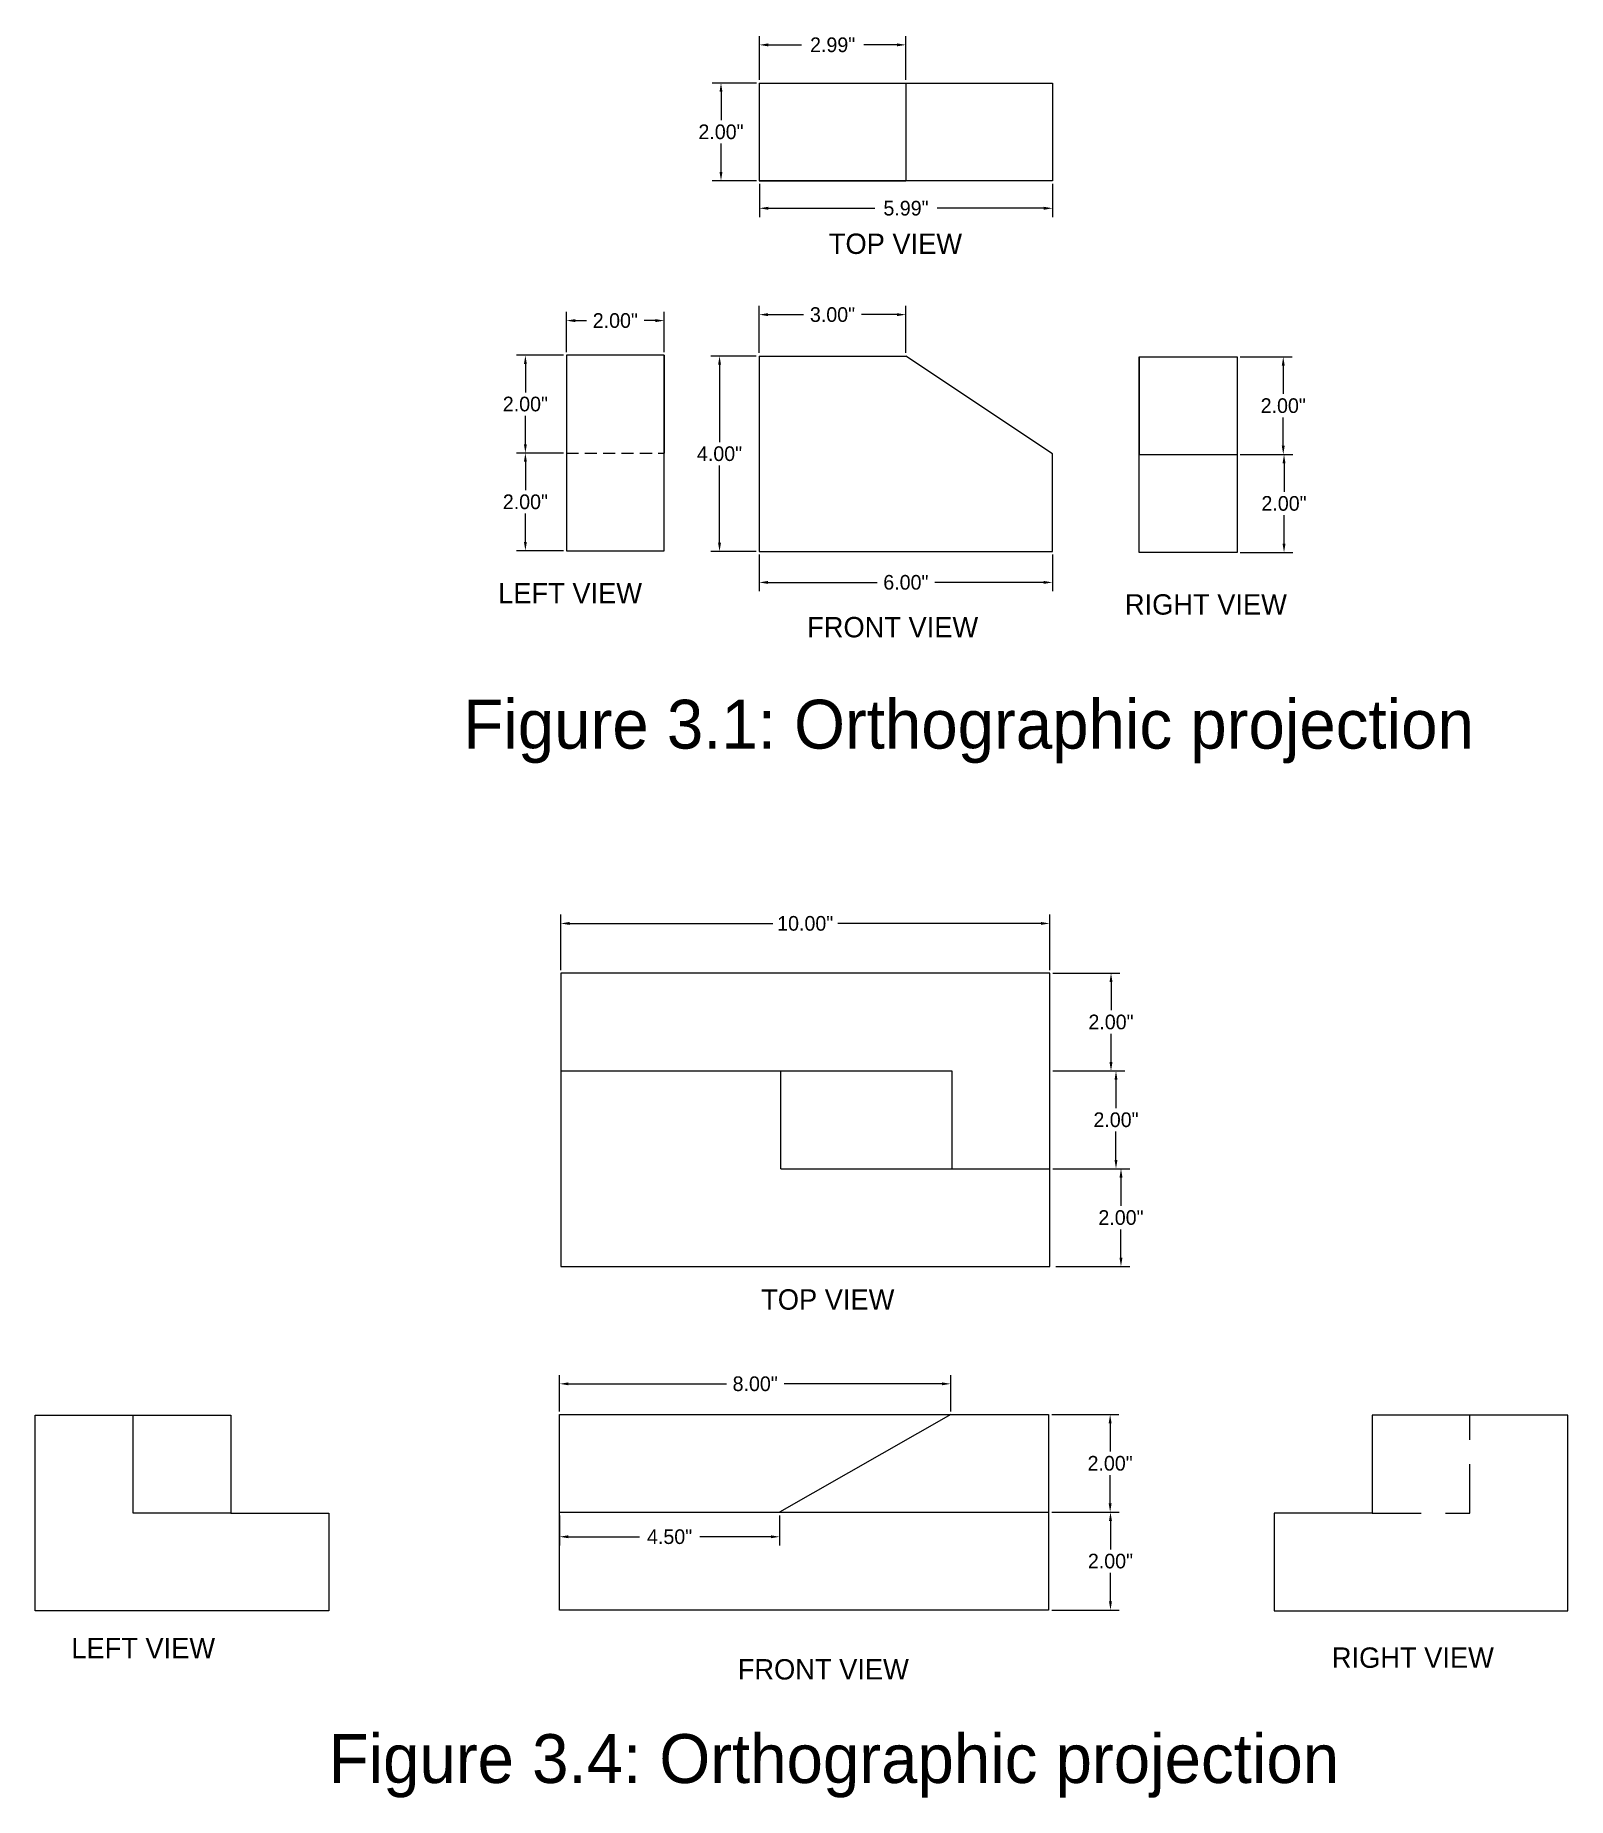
# Model space of a CAD drawing. Header units: inches. Extents: x 4 to 531, y -296 to 303.
# Drawn here: x 3.88 to 35.22, y 87.91 to 123.97 of the extents above; entities that cross this region are included whole.
import ezdxf

# ---------------------------------------------------------------- set-up
doc = ezdxf.new("R2010")
doc.units = ezdxf.units.IN
doc.header["$MEASUREMENT"] = 0
for name, pattern in [('ACAD_ISO02W100', [15, 12, -3]), ('DASHED2', [0.375, 0.25, -0.125]), ('DASHEDX2', [1.5, 1, -0.5])]:
    doc.linetypes.add(name, pattern=pattern)
doc.dimstyles.new('DimInches', dxfattribs={"dimtxt": 0.3, "dimasz": 0.18, "dimexe": 0.18, "dimexo": 0.0625, "dimgap": 0.09, "dimtad": 0, "dimtih": 1, "dimtoh": 1, "dimzin": 0, "dimdsep": 46, "dimlunit": 3, "dimtxsty": 'Standard', "dimcen": 0.09, "dimclrt": 2, "dimadec": 0, "dimazin": 0, "dimtfac": 1, "dimtofl": 0, "dimtmove": 0, "dimatfit": 3, "dimfxl": 1, "dimtolj": 1, "dimtzin": 0, "dimarcsym": 0})

msp = doc.modelspace()

# ---------------------------------------------------------------- texts
for s, insert, char_height, width, attachment_point in [('TOP VIEW', (20.11, 119.91), 0.4167, 3.34804, 1), ('LEFT VIEW', (13.349, 112.763), 0.4167, 3.84205, 1), ('RIGHT VIEW', (26.164, 112.532), 0.4167, 4.07152, 1), ('FRONT VIEW', (19.666, 112.067), 0.4167, 4.48736, 1), ('Figure 3.1: Orthographic projection', (22.968, 110.374), 1, 33.07097, 2), ('TOP VIEW', (18.726, 98.315), 0.4167, 3.34804, 1), ('LEFT VIEW', (4.619, 91.184), 0.4167, 3.84205, 1), ('RIGHT VIEW', (30.396, 90.989), 0.4167, 4.07152, 1), ('FRONT VIEW', (18.247, 90.75), 0.4167, 4.48736, 1), ('Figure 3.4: Orthographic projection', (20.213, 89.216), 1, 33.07097, 2)]:
    msp.add_mtext(s, dxfattribs=dict(insert=insert, char_height=char_height, width=width, attachment_point=attachment_point))

# ---------------------------------------------------------------- blocks, each defined once
blk = doc.blocks.new('*D127')
at = {"color": 0, "lineweight": -2}
for p, q in [((18.69, 123.052), (18.69, 123.949)), ((18.87, 123.769), (19.548, 123.769)), ((21.505, 123.769), (20.828, 123.769)), ((21.685, 123.057), (21.685, 123.949))]:
    blk.add_line(p, q, dxfattribs=at)
at = {"color": 0}
for points in [[(18.87, 123.799), (18.87, 123.739), (18.69, 123.769)], [(21.505, 123.799), (21.505, 123.739), (21.685, 123.769)]]:
    blk.add_solid(points, dxfattribs=at)
at = {"layer": 'Defpoints', "color": 0}
for p in [(21.685, 123.769), (18.69, 122.989), (21.685, 122.994)]:
    blk.add_point(p, dxfattribs=at)
at = {"color": 2, "insert": (20.188, 123.769), "char_height": 0.3, "attachment_point": 5}
blk.add_mtext('\\A1;2.99"', dxfattribs=at)
blk = doc.blocks.new('*D128')
at = {"color": 0, "lineweight": -2}
for p, q in [((18.628, 122.989), (17.725, 122.989)), ((17.905, 122.809), (17.905, 122.229)), ((17.905, 121.169), (17.905, 121.749)), ((18.628, 120.989), (17.725, 120.989))]:
    blk.add_line(p, q, dxfattribs=at)
at = {"color": 0}
for points in [[(17.875, 122.809), (17.935, 122.809), (17.905, 122.989)], [(17.875, 121.169), (17.935, 121.169), (17.905, 120.989)]]:
    blk.add_solid(points, dxfattribs=at)
at = {"layer": 'Defpoints', "color": 0}
for p in [(18.69, 122.989), (17.905, 120.989), (18.69, 120.989)]:
    blk.add_point(p, dxfattribs=at)
at = {"color": 2, "insert": (17.905, 121.989), "char_height": 0.3, "attachment_point": 5}
blk.add_mtext('\\A1;2.00"', dxfattribs=at)
blk = doc.blocks.new('*D129')
at = {"color": 0, "lineweight": -2}
for p, q in [((28.521, 117.388), (29.582, 117.388)), ((29.402, 117.208), (29.402, 116.628)), ((29.402, 115.568), (29.402, 116.148)), ((28.521, 115.388), (29.582, 115.388))]:
    blk.add_line(p, q, dxfattribs=at)
at = {"color": 0}
for points in [[(29.372, 117.208), (29.432, 117.208), (29.402, 117.388)], [(29.372, 115.568), (29.432, 115.568), (29.402, 115.388)]]:
    blk.add_solid(points, dxfattribs=at)
at = {"layer": 'Defpoints', "color": 0}
for p in [(28.459, 117.388), (28.459, 115.388), (29.402, 115.388)]:
    blk.add_point(p, dxfattribs=at)
at = {"color": 2, "insert": (29.402, 116.388), "char_height": 0.3, "attachment_point": 5}
blk.add_mtext('\\A1;2.00"', dxfattribs=at)
blk = doc.blocks.new('*D130')
at = {"color": 0, "lineweight": -2}
for p, q in [((28.521, 115.388), (29.598, 115.388)), ((29.418, 115.208), (29.418, 114.628)), ((29.418, 113.568), (29.418, 114.148)), ((28.521, 113.388), (29.598, 113.388))]:
    blk.add_line(p, q, dxfattribs=at)
at = {"color": 0}
for points in [[(29.388, 115.208), (29.448, 115.208), (29.418, 115.388)], [(29.388, 113.568), (29.448, 113.568), (29.418, 113.388)]]:
    blk.add_solid(points, dxfattribs=at)
at = {"layer": 'Defpoints', "color": 0}
for p in [(28.459, 115.388), (28.459, 113.388), (29.418, 113.388)]:
    blk.add_point(p, dxfattribs=at)
at = {"color": 2, "insert": (29.418, 114.388), "char_height": 0.3, "attachment_point": 5}
blk.add_mtext('\\A1;2.00"', dxfattribs=at)
blk = doc.blocks.new('*D131')
at = {"color": 0, "lineweight": -2}
for p, q in [((18.685, 113.342), (18.685, 112.594)), ((24.685, 113.342), (24.685, 112.594)), ((18.865, 112.774), (21.095, 112.774)), ((24.505, 112.774), (22.275, 112.774))]:
    blk.add_line(p, q, dxfattribs=at)
at = {"color": 0}
for points in [[(18.865, 112.804), (18.865, 112.744), (18.685, 112.774)], [(24.505, 112.804), (24.505, 112.744), (24.685, 112.774)]]:
    blk.add_solid(points, dxfattribs=at)
at = {"layer": 'Defpoints', "color": 0}
for p in [(18.685, 113.405), (24.685, 113.405), (24.685, 112.774)]:
    blk.add_point(p, dxfattribs=at)
at = {"color": 2, "insert": (21.685, 112.774), "char_height": 0.3, "attachment_point": 5}
blk.add_mtext('\\A1;6.00"', dxfattribs=at)
blk = doc.blocks.new('*D132')
at = {"color": 0, "lineweight": -2}
for p, q in [((18.69, 120.927), (18.69, 120.247)), ((24.685, 120.927), (24.685, 120.247)), ((18.87, 120.427), (21.048, 120.427)), ((24.505, 120.427), (22.328, 120.427))]:
    blk.add_line(p, q, dxfattribs=at)
at = {"color": 0}
for points in [[(18.87, 120.457), (18.87, 120.397), (18.69, 120.427)], [(24.505, 120.457), (24.505, 120.397), (24.685, 120.427)]]:
    blk.add_solid(points, dxfattribs=at)
at = {"layer": 'Defpoints', "color": 0}
for p in [(18.69, 120.989), (24.685, 120.989), (24.685, 120.427)]:
    blk.add_point(p, dxfattribs=at)
at = {"color": 2, "insert": (21.688, 120.427), "char_height": 0.3, "attachment_point": 5}
blk.add_mtext('\\A1;5.99"', dxfattribs=at)
blk = doc.blocks.new('*D133')
at = {"color": 0, "lineweight": -2}
for p, q in [((18.685, 117.467), (18.685, 118.431)), ((18.865, 118.251), (19.595, 118.251)), ((21.505, 118.251), (20.775, 118.251)), ((21.685, 117.467), (21.685, 118.431))]:
    blk.add_line(p, q, dxfattribs=at)
at = {"color": 0}
for points in [[(18.865, 118.281), (18.865, 118.221), (18.685, 118.251)], [(21.505, 118.281), (21.505, 118.221), (21.685, 118.251)]]:
    blk.add_solid(points, dxfattribs=at)
at = {"layer": 'Defpoints', "color": 0}
for p in [(21.685, 118.251), (18.685, 117.405), (21.685, 117.405)]:
    blk.add_point(p, dxfattribs=at)
at = {"color": 2, "insert": (20.185, 118.251), "char_height": 0.3, "attachment_point": 5}
blk.add_mtext('\\A1;3.00"', dxfattribs=at)
blk = doc.blocks.new('*D134')
at = {"color": 0, "lineweight": -2}
for p, q in [((18.623, 117.405), (17.695, 117.405)), ((17.875, 117.225), (17.875, 115.645)), ((17.875, 113.585), (17.875, 115.165)), ((18.623, 113.405), (17.695, 113.405))]:
    blk.add_line(p, q, dxfattribs=at)
at = {"color": 0}
for points in [[(17.845, 117.225), (17.905, 117.225), (17.875, 117.405)], [(17.845, 113.585), (17.905, 113.585), (17.875, 113.405)]]:
    blk.add_solid(points, dxfattribs=at)
at = {"layer": 'Defpoints', "color": 0}
for p in [(18.685, 117.405), (17.875, 113.405), (18.685, 113.405)]:
    blk.add_point(p, dxfattribs=at)
at = {"color": 2, "insert": (17.875, 115.405), "char_height": 0.3, "attachment_point": 5}
blk.add_mtext('\\A1;4.00"', dxfattribs=at)
blk = doc.blocks.new('*D135')
at = {"color": 0, "lineweight": -2}
for p, q in [((14.682, 117.421), (13.725, 117.421)), ((13.905, 117.241), (13.905, 116.661)), ((13.905, 115.601), (13.905, 116.181)), ((14.682, 115.421), (13.725, 115.421))]:
    blk.add_line(p, q, dxfattribs=at)
at = {"color": 0}
for points in [[(13.875, 117.241), (13.935, 117.241), (13.905, 117.421)], [(13.875, 115.601), (13.935, 115.601), (13.905, 115.421)]]:
    blk.add_solid(points, dxfattribs=at)
at = {"layer": 'Defpoints', "color": 0}
for p in [(14.744, 117.421), (13.905, 115.421), (14.744, 115.421)]:
    blk.add_point(p, dxfattribs=at)
at = {"color": 2, "insert": (13.905, 116.421), "char_height": 0.3, "attachment_point": 5}
blk.add_mtext('\\A1;2.00"', dxfattribs=at)
blk = doc.blocks.new('*D136')
at = {"color": 0, "lineweight": -2}
for p, q in [((14.619, 115.421), (13.725, 115.421)), ((13.905, 115.241), (13.905, 114.661)), ((13.905, 113.601), (13.905, 114.181)), ((14.682, 113.421), (13.725, 113.421))]:
    blk.add_line(p, q, dxfattribs=at)
at = {"color": 0}
for points in [[(13.875, 115.241), (13.935, 115.241), (13.905, 115.421)], [(13.875, 113.601), (13.935, 113.601), (13.905, 113.421)]]:
    blk.add_solid(points, dxfattribs=at)
at = {"layer": 'Defpoints', "color": 0}
for p in [(14.682, 115.421), (13.905, 113.421), (14.744, 113.421)]:
    blk.add_point(p, dxfattribs=at)
at = {"color": 2, "insert": (13.905, 114.421), "char_height": 0.3, "attachment_point": 5}
blk.add_mtext('\\A1;2.00"', dxfattribs=at)
blk = doc.blocks.new('*D137')
at = {"color": 0, "lineweight": -2}
for p, q in [((14.744, 117.484), (14.744, 118.309)), ((16.744, 117.484), (16.744, 118.309)), ((14.924, 118.129), (15.154, 118.129)), ((16.564, 118.129), (16.334, 118.129))]:
    blk.add_line(p, q, dxfattribs=at)
at = {"color": 0}
for points in [[(14.924, 118.159), (14.924, 118.099), (14.744, 118.129)], [(16.564, 118.159), (16.564, 118.099), (16.744, 118.129)]]:
    blk.add_solid(points, dxfattribs=at)
at = {"layer": 'Defpoints', "color": 0}
for p in [(16.744, 118.129), (14.744, 117.421), (16.744, 117.421)]:
    blk.add_point(p, dxfattribs=at)
at = {"color": 2, "insert": (15.744, 118.129), "char_height": 0.3, "attachment_point": 5}
blk.add_mtext('\\A1;2.00"', dxfattribs=at)
blk = doc.blocks.new('*D167')
at = {"color": 0, "lineweight": -2}
for p, q in [((14.627, 104.844), (14.627, 105.978)), ((14.807, 105.798), (18.962, 105.798)), ((24.447, 105.798), (20.292, 105.798)), ((24.627, 104.844), (24.627, 105.978))]:
    blk.add_line(p, q, dxfattribs=at)
at = {"color": 0}
for points in [[(14.807, 105.828), (14.807, 105.768), (14.627, 105.798)], [(24.447, 105.828), (24.447, 105.768), (24.627, 105.798)]]:
    blk.add_solid(points, dxfattribs=at)
at = {"layer": 'Defpoints', "color": 0}
for p in [(24.627, 105.798), (14.627, 104.781), (24.627, 104.781)]:
    blk.add_point(p, dxfattribs=at)
at = {"color": 2, "insert": (19.627, 105.798), "char_height": 0.3, "attachment_point": 5}
blk.add_mtext('\\A1;10.00"', dxfattribs=at)
blk = doc.blocks.new('*D168')
at = {"color": 0, "lineweight": -2}
for p, q in [((24.689, 104.781), (26.06, 104.781)), ((25.88, 104.601), (25.88, 104.021)), ((25.88, 102.961), (25.88, 103.541)), ((24.689, 102.781), (26.06, 102.781))]:
    blk.add_line(p, q, dxfattribs=at)
at = {"color": 0}
for points in [[(25.85, 104.601), (25.91, 104.601), (25.88, 104.781)], [(25.85, 102.961), (25.91, 102.961), (25.88, 102.781)]]:
    blk.add_solid(points, dxfattribs=at)
at = {"layer": 'Defpoints', "color": 0}
for p in [(24.627, 104.781), (24.627, 102.781), (25.88, 102.781)]:
    blk.add_point(p, dxfattribs=at)
at = {"color": 2, "insert": (25.88, 103.781), "char_height": 0.3, "attachment_point": 5}
blk.add_mtext('\\A1;2.00"', dxfattribs=at)
blk = doc.blocks.new('*D169')
at = {"color": 0, "lineweight": -2}
for p, q in [((24.752, 102.781), (26.162, 102.781)), ((25.982, 102.601), (25.982, 102.021)), ((25.982, 100.961), (25.982, 101.541)), ((24.689, 100.781), (26.162, 100.781))]:
    blk.add_line(p, q, dxfattribs=at)
at = {"color": 0}
for points in [[(25.952, 102.601), (26.012, 102.601), (25.982, 102.781)], [(25.952, 100.961), (26.012, 100.961), (25.982, 100.781)]]:
    blk.add_solid(points, dxfattribs=at)
at = {"layer": 'Defpoints', "color": 0}
for p in [(24.689, 102.781), (24.627, 100.781), (25.982, 100.781)]:
    blk.add_point(p, dxfattribs=at)
at = {"color": 2, "insert": (25.982, 101.781), "char_height": 0.3, "attachment_point": 5}
blk.add_mtext('\\A1;2.00"', dxfattribs=at)
blk = doc.blocks.new('*D170')
at = {"color": 0, "lineweight": -2}
for p, q in [((24.752, 100.781), (26.264, 100.781)), ((26.084, 100.601), (26.084, 100.021)), ((26.084, 98.961), (26.084, 99.541)), ((24.752, 98.781), (26.264, 98.781))]:
    blk.add_line(p, q, dxfattribs=at)
at = {"color": 0}
for points in [[(26.054, 100.601), (26.114, 100.601), (26.084, 100.781)], [(26.054, 98.961), (26.114, 98.961), (26.084, 98.781)]]:
    blk.add_solid(points, dxfattribs=at)
at = {"layer": 'Defpoints', "color": 0}
for p in [(24.689, 100.781), (24.689, 98.781), (26.084, 98.781)]:
    blk.add_point(p, dxfattribs=at)
at = {"color": 2, "insert": (26.084, 99.781), "char_height": 0.3, "attachment_point": 5}
blk.add_mtext('\\A1;2.00"', dxfattribs=at)
blk = doc.blocks.new('*D175')
at = {"color": 0, "lineweight": -2}
for p, q in [((24.667, 95.754), (26.042, 95.754)), ((25.862, 95.574), (25.862, 94.994)), ((25.862, 93.934), (25.862, 94.514)), ((24.667, 93.754), (26.042, 93.754))]:
    blk.add_line(p, q, dxfattribs=at)
at = {"color": 0}
for points in [[(25.832, 95.574), (25.892, 95.574), (25.862, 95.754)], [(25.832, 93.934), (25.892, 93.934), (25.862, 93.754)]]:
    blk.add_solid(points, dxfattribs=at)
at = {"layer": 'Defpoints', "color": 0}
for p in [(24.604, 95.754), (24.604, 93.754), (25.862, 93.754)]:
    blk.add_point(p, dxfattribs=at)
at = {"color": 2, "insert": (25.862, 94.754), "char_height": 0.3, "attachment_point": 5}
blk.add_mtext('\\A1;2.00"', dxfattribs=at)
blk = doc.blocks.new('*D176')
at = {"color": 0, "lineweight": -2}
for p, q in [((24.729, 93.754), (26.049, 93.754)), ((25.869, 93.574), (25.869, 92.994)), ((25.869, 91.934), (25.869, 92.514)), ((24.667, 91.754), (26.049, 91.754))]:
    blk.add_line(p, q, dxfattribs=at)
at = {"color": 0}
for points in [[(25.839, 93.574), (25.899, 93.574), (25.869, 93.754)], [(25.839, 91.934), (25.899, 91.934), (25.869, 91.754)]]:
    blk.add_solid(points, dxfattribs=at)
at = {"layer": 'Defpoints', "color": 0}
for p in [(24.667, 93.754), (25.869, 93.754), (24.604, 91.754)]:
    blk.add_point(p, dxfattribs=at)
at = {"color": 2, "insert": (25.869, 92.754), "char_height": 0.3, "attachment_point": 5}
blk.add_mtext('\\A1;2.00"', dxfattribs=at)
blk = doc.blocks.new('*D177')
at = {"color": 0, "lineweight": -2}
for p, q in [((14.604, 95.816), (14.604, 96.561)), ((14.784, 96.381), (18.014, 96.381)), ((22.424, 96.381), (19.194, 96.381)), ((22.604, 95.816), (22.604, 96.561))]:
    blk.add_line(p, q, dxfattribs=at)
at = {"color": 0}
for points in [[(14.784, 96.411), (14.784, 96.351), (14.604, 96.381)], [(22.424, 96.411), (22.424, 96.351), (22.604, 96.381)]]:
    blk.add_solid(points, dxfattribs=at)
at = {"layer": 'Defpoints', "color": 0}
for p in [(22.604, 96.381), (14.604, 95.754), (22.604, 95.754)]:
    blk.add_point(p, dxfattribs=at)
at = {"color": 2, "insert": (18.604, 96.381), "char_height": 0.3, "attachment_point": 5}
blk.add_mtext('\\A1;8.00"', dxfattribs=at)
blk = doc.blocks.new('*D178')
at = {"color": 0, "lineweight": -2}
for p, q in [((14.604, 93.691), (14.604, 93.073)), ((19.104, 93.691), (19.104, 93.073)), ((14.784, 93.253), (16.239, 93.253)), ((18.924, 93.253), (17.469, 93.253))]:
    blk.add_line(p, q, dxfattribs=at)
at = {"color": 0}
for points in [[(14.784, 93.283), (14.784, 93.223), (14.604, 93.253)], [(18.924, 93.283), (18.924, 93.223), (19.104, 93.253)]]:
    blk.add_solid(points, dxfattribs=at)
at = {"layer": 'Defpoints', "color": 0}
for p in [(14.604, 93.754), (19.104, 93.754), (19.104, 93.253)]:
    blk.add_point(p, dxfattribs=at)
at = {"color": 2, "insert": (16.854, 93.253), "char_height": 0.3, "attachment_point": 5}
blk.add_mtext('\\A1;4.50"', dxfattribs=at)

# ---------------------------------------------------------------- dimensions: what is measured, and where the dimension line sits
for base, p1, p2, picture, middle in [((21.685, 123.7692), (18.6903, 122.9893), (21.685, 122.9945), '*D127', (20.1877, 123.7692)), ((24.685, 120.427), (18.6903, 120.9893), (24.685, 120.9893), '*D132', (21.6877, 120.427)), ((16.744, 118.129), (14.744, 117.421), (16.744, 117.421), '*D137', (15.744, 118.129)), ((21.685, 118.251), (18.685, 117.405), (21.685, 117.405), '*D133', (20.185, 118.251)), ((24.685, 112.774), (18.685, 113.405), (24.685, 113.405), '*D131', (21.685, 112.774)), ((24.627, 105.798), (14.627, 104.781), (24.627, 104.781), '*D167', (19.627, 105.798)), ((22.604, 96.381), (14.604, 95.754), (22.604, 95.754), '*D177', (18.604, 96.381)), ((19.104, 93.253), (14.604, 93.754), (19.104, 93.754), '*D178', (16.854, 93.253))]:
    dim = msp.add_linear_dim(base=base, p1=p1, p2=p2, dimstyle='DimInches')
    dim.commit()
    dim.dimension.update_dxf_attribs({"geometry": picture, "text_midpoint": middle})
for base, p1, p2, picture, middle in [((17.905, 120.989), (18.69, 122.989), (18.69, 120.989), '*D128', (17.905, 121.989)), ((13.905, 115.421), (14.744, 117.421), (14.744, 115.421), '*D135', (13.905, 116.421)), ((17.875, 113.405), (18.685, 117.405), (18.685, 113.405), '*D134', (17.875, 115.405)), ((29.402, 115.388), (28.459, 117.388), (28.459, 115.388), '*D129', (29.402, 116.388)), ((13.905, 113.421), (14.682, 115.421), (14.744, 113.421), '*D136', (13.905, 114.421)), ((29.418, 113.388), (28.459, 115.388), (28.459, 113.388), '*D130', (29.418, 114.388)), ((25.88, 102.781), (24.627, 104.781), (24.627, 102.781), '*D168', (25.88, 103.781)), ((25.982, 100.781), (24.689, 102.781), (24.627, 100.781), '*D169', (25.982, 101.781)), ((26.084, 98.781), (24.689, 100.781), (24.689, 98.781), '*D170', (26.084, 99.781)), ((25.862, 93.754), (24.604, 95.754), (24.604, 93.754), '*D175', (25.862, 94.754)), ((25.869, 93.754), (24.604, 91.754), (24.667, 93.754), '*D176', (25.869, 92.754))]:
    dim = msp.add_linear_dim(base=base, p1=p1, p2=p2, angle=90, dimstyle='DimInches')
    dim.commit()
    dim.dimension.update_dxf_attribs({"geometry": picture, "text_midpoint": middle})

# ---------------------------------------------------------------- linework, layer by layer
for p, q in [((18.685, 122.989), (21.685, 122.989)), ((18.69, 120.989), (18.69, 122.989)), ((21.685, 122.994), (21.685, 120.994)), ((21.685, 122.989), (24.685, 122.989)), ((24.685, 122.989), (24.685, 120.989)), ((24.685, 120.989), (18.685, 120.989)), ((18.685, 120.989), (18.69, 120.989)), ((18.69, 120.989), (18.685, 120.989)), ((18.685, 120.989), (21.685, 120.989)), ((18.69, 120.989), (18.69, 120.989)), ((21.685, 120.989), (21.685, 120.989)), ((16.744, 117.421), (14.744, 117.421)), ((14.744, 117.421), (14.744, 115.421)), ((16.744, 113.421), (16.744, 117.421)), ((16.744, 117.421), (16.744, 117.421)), ((18.685, 117.405), (21.685, 117.405)), ((18.685, 117.405), (18.685, 113.405)), ((21.685, 117.405), (21.685, 117.405)), ((24.685, 115.405), (21.685, 117.405)), ((21.685, 117.405), (21.685, 117.405)), ((26.459, 113.388), (26.459, 117.388)), ((26.459, 117.388), (26.459, 117.388)), ((26.459, 117.388), (28.459, 117.388)), ((26.459, 113.388), (26.459, 117.388)), ((26.459, 117.388), (26.459, 117.388)), ((28.459, 117.388), (28.459, 115.388)), ((14.744, 115.421), (14.744, 113.421)), ((24.685, 113.405), (24.685, 115.405)), ((26.459, 115.388), (28.459, 115.388)), ((28.459, 115.388), (28.459, 113.388)), ((14.744, 113.421), (16.744, 113.421)), ((18.685, 113.405), (24.685, 113.405)), ((28.459, 113.388), (26.459, 113.388)), ((14.627, 104.781), (14.627, 102.781)), ((24.627, 104.781), (14.627, 104.781)), ((24.627, 102.781), (24.627, 104.781)), ((14.627, 102.781), (14.627, 100.781)), ((14.627, 102.781), (22.627, 102.781)), ((19.127, 100.781), (19.127, 102.781)), ((22.627, 102.781), (22.627, 100.781)), ((24.627, 100.781), (24.627, 102.781)), ((14.627, 100.781), (14.627, 98.781)), ((19.127, 100.781), (24.627, 100.781)), ((24.627, 98.781), (24.627, 100.781)), ((14.627, 98.781), (24.627, 98.781)), ((3.883, 93.738), (3.883, 95.738)), ((3.883, 95.738), (5.883, 95.738)), ((5.883, 95.738), (7.883, 95.738)), ((5.883, 93.738), (5.883, 95.738)), ((7.883, 95.738), (7.883, 93.738)), ((14.604, 93.754), (14.604, 95.754)), ((14.604, 95.754), (22.604, 95.754)), ((22.604, 95.754), (19.104, 93.754)), ((22.604, 95.754), (24.604, 95.754)), ((24.604, 95.754), (24.604, 93.754)), ((33.219, 95.738), (31.219, 95.738)), ((31.219, 95.738), (31.219, 93.738)), ((35.219, 95.738), (33.219, 95.738)), ((35.219, 93.738), (35.219, 95.738)), ((3.883, 91.738), (3.883, 93.738)), ((7.883, 93.738), (5.883, 93.738)), ((7.883, 93.738), (9.883, 93.738)), ((9.883, 93.738), (9.883, 91.738)), ((9.883, 93.738), (9.883, 91.738)), ((14.604, 91.754), (14.604, 93.754)), ((14.604, 93.754), (19.104, 93.754)), ((19.104, 93.754), (24.604, 93.754)), ((24.604, 93.754), (24.604, 91.754)), ((31.219, 93.738), (29.219, 93.738)), ((29.219, 93.738), (29.219, 91.738)), ((35.219, 91.738), (35.219, 93.738)), ((5.883, 91.738), (3.883, 91.738)), ((7.883, 91.738), (5.883, 91.738)), ((9.883, 91.738), (7.883, 91.738)), ((24.604, 91.754), (14.604, 91.754)), ((29.219, 91.738), (31.219, 91.738)), ((31.219, 91.738), (33.219, 91.738)), ((33.219, 91.738), (35.219, 91.738))]:
    msp.add_line(p, q)
at = {"linetype": 'ACAD_ISO02W100'}
for p, q in [((16.744, 117.421), (16.744, 115.421)), ((26.459, 117.388), (26.459, 115.388)), ((26.459, 117.388), (26.459, 115.388))]:
    msp.add_line(p, q, dxfattribs=at)
at = {"linetype": 'DASHED2'}
msp.add_line((14.744, 115.421), (16.744, 115.421), dxfattribs=at)
at = {"linetype": 'DASHEDX2'}
for p, q in [((33.219, 93.738), (33.219, 95.738)), ((31.219, 93.738), (33.219, 93.738))]:
    msp.add_line(p, q, dxfattribs=at)

msp.set_redraw_order([(e.dxf.handle, doc.entitydb.next_handle()) for e in msp.query("TEXT MTEXT ATTDEF DIMENSION ARC_DIMENSION")])  # texts and dimensions are drawn at this point

doc.saveas('drawing.dxf')
